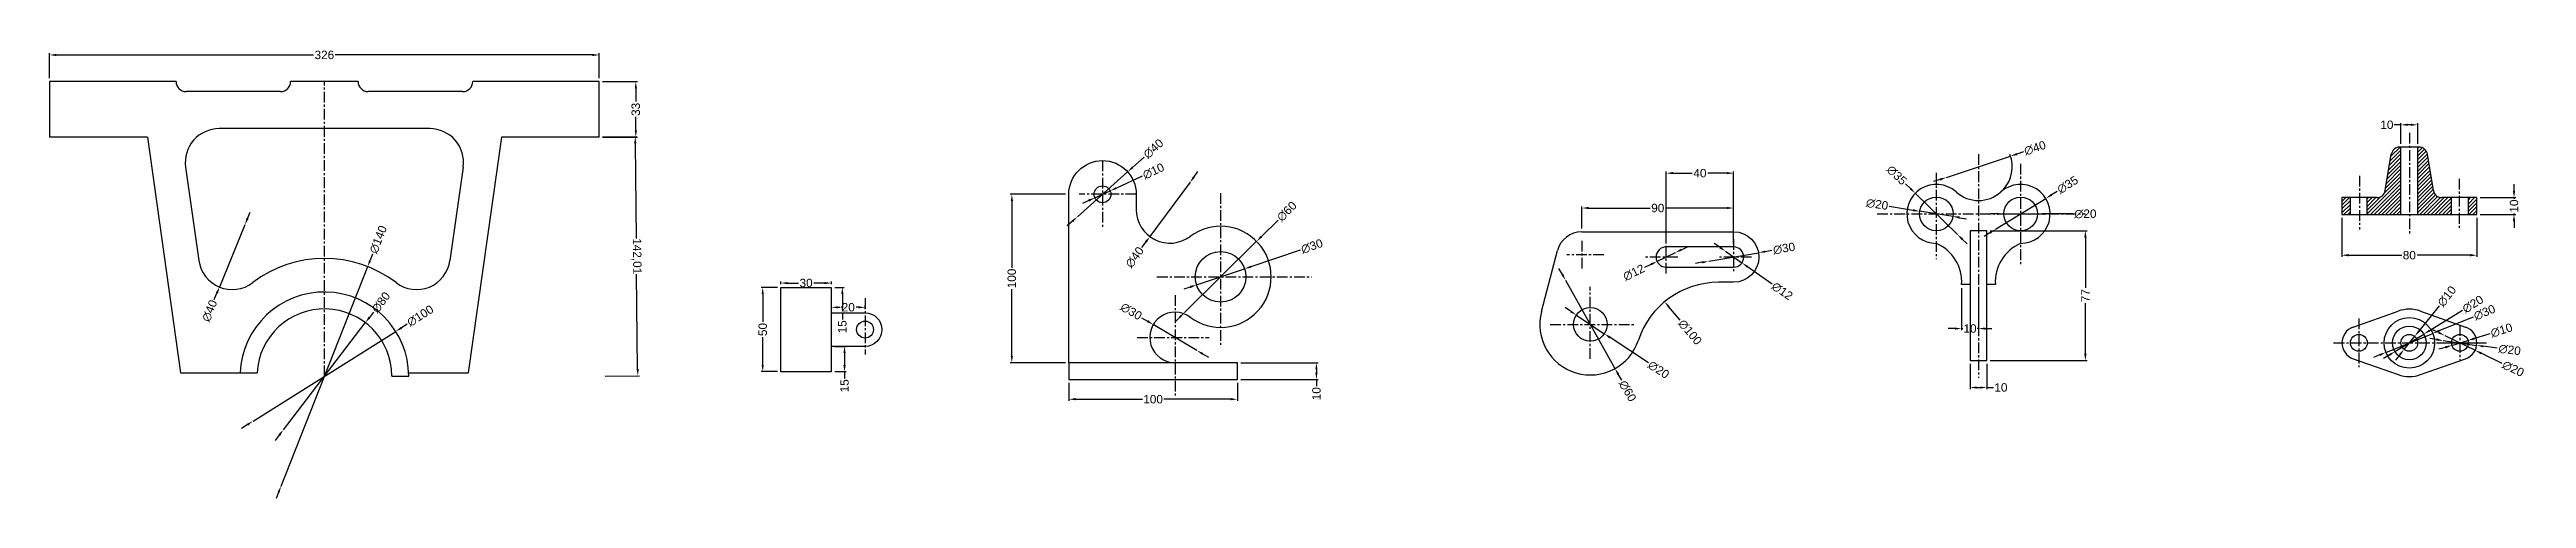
# Model space of a CAD drawing. Header units: millimetres. Extents: x -287 to 1983, y -65 to 241.
# Drawn here: x -287 to 1182, y -65 to 201 of the extents above; entities that cross this region are included whole.
import ezdxf

# ---------------------------------------------------------------- set-up
doc = ezdxf.new("R2010")
doc.units = ezdxf.units.MM
doc.header["$LTSCALE"] = 0.2
doc.linetypes.add('CENTER', pattern=[50.8, 31.75, -6.35, 6.35, -6.35])
doc.styles.get("Standard").update_dxf_attribs({"font": 'arial.ttf'})
doc.dimstyles.new('ISO-25', dxfattribs={"dimtxt": 5, "dimasz": 4, "dimexe": 1, "dimexo": 2, "dimgap": 1, "dimtad": 0, "dimzin": 9, "dimtxsty": 'Standard', "dimcen": 2.5, "dimclrd": 2, "dimclre": 5, "dimadec": 0, "dimazin": 0, "dimtfac": 1, "dimtmove": 0, "dimatfit": 3, "dimfxl": 1, "dimarcsym": 0})

msp = doc.modelspace()

# ---------------------------------------------------------------- blocks, each defined once
blk = doc.blocks.new('*D1')
at = {"color": 5, "lineweight": -2, "transparency": 16777216}
for p, q in [((146.3, 62.2), (146.3, 63.8)), ((176.3, 62.2), (176.3, 63.8))]:
    blk.add_line(p, q, dxfattribs=at)
at = {"color": 2, "lineweight": -2, "transparency": 16777216}
for p, q in [((150.3, 62.8), (156.7, 62.8)), ((172.3, 62.8), (165.8, 62.8))]:
    blk.add_line(p, q, dxfattribs=at)
at = {"color": 2, "transparency": 16777216}
for points in [[(150.3, 63.4), (150.3, 62.1), (146.3, 62.8)], [(172.3, 63.4), (172.3, 62.1), (176.3, 62.8)]]:
    blk.add_solid(points, dxfattribs=at)
at = {"layer": 'Defpoints', "color": 0, "transparency": 16777216}
for p in [(146.3, 60.2), (176.3, 62.8), (176.3, 60.2)]:
    blk.add_point(p, dxfattribs=at)
at = {"color": 0, "transparency": 16777216, "insert": (161.3, 62.8), "char_height": 5, "attachment_point": 5}
blk.add_mtext('30', dxfattribs=at)
blk = doc.blocks.new('*D2')
at = {"color": 5, "lineweight": -2, "transparency": 16777216}
for p, q in [((144.3, 60.2), (134.6, 60.2)), ((144.3, 10.2), (134.6, 10.2))]:
    blk.add_line(p, q, dxfattribs=at)
at = {"color": 2, "lineweight": -2, "transparency": 16777216}
for p, q in [((135.6, 56.2), (135.6, 39.7)), ((135.6, 14.2), (135.6, 30.6))]:
    blk.add_line(p, q, dxfattribs=at)
at = {"color": 2, "transparency": 16777216}
for points in [[(134.9, 56.2), (136.2, 56.2), (135.6, 60.2)], [(134.9, 14.2), (136.2, 14.2), (135.6, 10.2)]]:
    blk.add_solid(points, dxfattribs=at)
at = {"layer": 'Defpoints', "color": 0, "transparency": 16777216}
for p in [(146.3, 60.2), (135.6, 10.2), (146.3, 10.2)]:
    blk.add_point(p, dxfattribs=at)
at = {"color": 0, "transparency": 16777216, "insert": (135.6, 35.2), "char_height": 5, "attachment_point": 5, "rotation": 90}
blk.add_mtext('50', dxfattribs=at)
blk = doc.blocks.new('*D3')
at = {"color": 5, "lineweight": -2, "transparency": 16777216}
for p, q in [((178.3, 60.2), (183.8, 60.2)), ((178.3, 45.2), (183.8, 45.2))]:
    blk.add_line(p, q, dxfattribs=at)
at = {"color": 2, "lineweight": -2, "transparency": 16777216}
for p, q in [((182.8, 56.2), (182.8, 49.2)), ((182.8, 45.2), (182.8, 41.2))]:
    blk.add_line(p, q, dxfattribs=at)
at = {"color": 2, "transparency": 16777216}
for points in [[(182.1, 56.2), (183.5, 56.2), (182.8, 60.2)], [(182.1, 49.2), (183.5, 49.2), (182.8, 45.2)]]:
    blk.add_solid(points, dxfattribs=at)
at = {"layer": 'Defpoints', "color": 0, "transparency": 16777216}
for p in [(176.3, 60.2), (176.3, 45.2), (182.8, 45.2)]:
    blk.add_point(p, dxfattribs=at)
at = {"color": 0, "transparency": 16777216, "insert": (182.8, 36.8), "char_height": 5, "attachment_point": 5, "rotation": 90}
blk.add_mtext('15', dxfattribs=at)
blk = doc.blocks.new('*D4')
at = {"color": 5, "lineweight": -2, "transparency": 16777216}
for p, q in [((176.3, 47.2), (176.3, 49.4)), ((196.3, 47.2), (196.3, 49.4))]:
    blk.add_line(p, q, dxfattribs=at)
at = {"color": 2, "lineweight": -2, "transparency": 16777216}
for p, q in [((180.3, 48.4), (181.6, 48.4)), ((192.3, 48.4), (190.9, 48.4))]:
    blk.add_line(p, q, dxfattribs=at)
at = {"color": 2, "transparency": 16777216}
for points in [[(180.3, 49), (180.3, 47.7), (176.3, 48.4)], [(192.3, 49), (192.3, 47.7), (196.3, 48.4)]]:
    blk.add_solid(points, dxfattribs=at)
at = {"layer": 'Defpoints', "color": 0, "transparency": 16777216}
for p in [(176.3, 45.2), (196.3, 48.4), (196.3, 45.2)]:
    blk.add_point(p, dxfattribs=at)
at = {"color": 0, "transparency": 16777216, "insert": (186.3, 48.4), "char_height": 5, "attachment_point": 5}
blk.add_mtext('20', dxfattribs=at)
blk = doc.blocks.new('*D5')
at = {"color": 5, "lineweight": -2, "transparency": 16777216}
for p, q in [((178.3, 25.2), (185.1, 25.2)), ((178.3, 10.2), (185.1, 10.2))]:
    blk.add_line(p, q, dxfattribs=at)
at = {"color": 2, "lineweight": -2, "transparency": 16777216}
for p, q in [((184.1, 21.2), (184.1, 14.2)), ((184.1, 10.2), (184.1, 6.2))]:
    blk.add_line(p, q, dxfattribs=at)
at = {"color": 2, "transparency": 16777216}
for points in [[(183.4, 21.2), (184.8, 21.2), (184.1, 25.2)], [(183.4, 14.2), (184.8, 14.2), (184.1, 10.2)]]:
    blk.add_solid(points, dxfattribs=at)
at = {"layer": 'Defpoints', "color": 0, "transparency": 16777216}
for p in [(176.3, 25.2), (176.3, 10.2), (184.1, 10.2)]:
    blk.add_point(p, dxfattribs=at)
at = {"color": 0, "transparency": 16777216, "insert": (184.1, 1.8), "char_height": 5, "attachment_point": 5, "rotation": 90}
blk.add_mtext('15', dxfattribs=at)
blk = doc.blocks.new('*D8')
at = {"color": 5, "lineweight": -2, "ltscale": 0.2, "transparency": 16777216}
for p, q in [((-287.4, 184.4), (-287.4, 199.2)), ((38.6, 184.4), (38.6, 199.2))]:
    blk.add_line(p, q, dxfattribs=at)
at = {"color": 2, "lineweight": -2, "ltscale": 0.2, "transparency": 16777216}
for p, q in [((-283.4, 198.2), (-130.9, 198.2)), ((34.6, 198.2), (-117.9, 198.2))]:
    blk.add_line(p, q, dxfattribs=at)
at = {"color": 2, "ltscale": 0.2, "transparency": 16777216}
for points in [[(-283.4, 198.8), (-283.4, 197.5), (-287.4, 198.2)], [(34.6, 198.8), (34.6, 197.5), (38.6, 198.2)]]:
    blk.add_solid(points, dxfattribs=at)
at = {"layer": 'Defpoints', "color": 0, "ltscale": 0.2, "transparency": 16777216}
for p in [(38.6, 198.2), (-287.4, 182.4), (38.6, 182.4)]:
    blk.add_point(p, dxfattribs=at)
at = {"color": 0, "ltscale": 0.2, "transparency": 16777216, "insert": (-124.4, 198.2), "char_height": 5, "attachment_point": 5}
blk.add_mtext('326', dxfattribs=at)
blk = doc.blocks.new('*D9')
at = {"color": 5, "lineweight": -2, "ltscale": 0.2, "transparency": 16777216}
for p, q in [((40.6, 182.4), (61.3, 182.4)), ((40.6, 149.4), (61.3, 149.4))]:
    blk.add_line(p, q, dxfattribs=at)
at = {"color": 2, "lineweight": -2, "ltscale": 0.2, "transparency": 16777216}
for p, q in [((60.3, 178.4), (60.3, 170.5)), ((60.3, 153.4), (60.3, 161.4))]:
    blk.add_line(p, q, dxfattribs=at)
at = {"color": 2, "ltscale": 0.2, "transparency": 16777216}
for points in [[(59.7, 178.4), (61, 178.4), (60.3, 182.4)], [(59.7, 153.4), (61, 153.4), (60.3, 149.4)]]:
    blk.add_solid(points, dxfattribs=at)
at = {"layer": 'Defpoints', "color": 0, "ltscale": 0.2, "transparency": 16777216}
for p in [(38.6, 182.4), (38.6, 149.4), (60.3, 149.4)]:
    blk.add_point(p, dxfattribs=at)
at = {"color": 0, "ltscale": 0.2, "transparency": 16777216, "insert": (60.3, 165.9), "char_height": 5, "attachment_point": 5, "rotation": 90}
blk.add_mtext('33', dxfattribs=at)
blk = doc.blocks.new('*D10')
at = {"color": 2, "lineweight": -2, "ltscale": 0.2, "transparency": 16777216}
for p, q in [((-95.2, 45.6), (-97.6, 42.4)), ((-148.7, -24.3), (-100.1, 39.2)), ((-151.1, -27.5), (-153.6, -30.7))]:
    blk.add_line(p, q, dxfattribs=at)
at = {"color": 2, "ltscale": 0.2, "transparency": 16777216}
for points in [[(-98.2, 42.8), (-97.1, 42), (-100.1, 39.2)], [(-151.7, -27.1), (-150.6, -27.9), (-148.7, -24.3)]]:
    blk.add_solid(points, dxfattribs=at)
at = {"layer": 'Defpoints', "color": 0, "ltscale": 0.2, "transparency": 16777216}
for p in [(-100.1, 39.2), (-148.7, -24.3)]:
    blk.add_point(p, dxfattribs=at)
at = {"color": 0, "ltscale": 0.2, "transparency": 16777216, "insert": (-90.8, 51.3), "char_height": 5, "attachment_point": 5, "rotation": 52.5653}
blk.add_mtext('∅80', dxfattribs=at)
blk = doc.blocks.new('*D11')
at = {"color": 2, "lineweight": -2, "ltscale": 0.2, "transparency": 16777216}
for p, q in [((-166.7, -19.2), (-82.1, 34.1)), ((-75.3, 38.3), (-78.7, 36.2)), ((-170.1, -21.3), (-173.5, -23.5))]:
    blk.add_line(p, q, dxfattribs=at)
at = {"color": 2, "ltscale": 0.2, "transparency": 16777216}
for points in [[(-79, 36.8), (-78.3, 35.6), (-82.1, 34.1)], [(-170.4, -20.8), (-169.7, -21.9), (-166.7, -19.2)]]:
    blk.add_solid(points, dxfattribs=at)
at = {"layer": 'Defpoints', "color": 0, "ltscale": 0.2, "transparency": 16777216}
for p in [(-82.1, 34.1), (-166.7, -19.2)]:
    blk.add_point(p, dxfattribs=at)
at = {"color": 0, "ltscale": 0.2, "transparency": 16777216, "insert": (-67.5, 43.3), "char_height": 5, "attachment_point": 5, "rotation": 32.1836}
blk.add_mtext('∅100', dxfattribs=at)
blk = doc.blocks.new('*D12')
at = {"color": 2, "lineweight": -2, "ltscale": 0.2, "transparency": 16777216}
for p, q in [((-170, 101.1), (-168.4, 104.8)), ((-171.5, 97.4), (-186.6, 60.4)), ((-189.7, 53), (-188.2, 56.7))]:
    blk.add_line(p, q, dxfattribs=at)
at = {"color": 2, "ltscale": 0.2, "transparency": 16777216}
for points in [[(-170.6, 101.4), (-169.3, 100.9), (-171.5, 97.4)], [(-188.8, 57), (-187.5, 56.5), (-186.6, 60.4)]]:
    blk.add_solid(points, dxfattribs=at)
at = {"layer": 'Defpoints', "color": 0, "ltscale": 0.2, "transparency": 16777216}
for p in [(-171.5, 97.4), (-186.6, 60.4)]:
    blk.add_point(p, dxfattribs=at)
at = {"color": 0, "ltscale": 0.2, "transparency": 16777216, "insert": (-192.4, 46.3), "char_height": 5, "attachment_point": 5, "rotation": 67.7127}
blk.add_mtext('∅40', dxfattribs=at)
blk = doc.blocks.new('*D13')
at = {"color": 2, "lineweight": -2, "ltscale": 0.2, "transparency": 16777216}
for p, q in [((-95.8, 80), (-97.2, 76.3)), ((-150.1, -57.7), (-98.7, 72.6)), ((-151.5, -61.4), (-153, -65.1))]:
    blk.add_line(p, q, dxfattribs=at)
at = {"color": 2, "ltscale": 0.2, "transparency": 16777216}
for points in [[(-97.9, 76.5), (-96.6, 76), (-98.7, 72.6)], [(-152.1, -61.2), (-150.9, -61.6), (-150.1, -57.7)]]:
    blk.add_solid(points, dxfattribs=at)
at = {"layer": 'Defpoints', "color": 0, "ltscale": 0.2, "transparency": 16777216}
for p in [(-98.7, 72.6), (-150.1, -57.7)]:
    blk.add_point(p, dxfattribs=at)
at = {"color": 0, "ltscale": 0.2, "transparency": 16777216, "insert": (-92.4, 88.6), "char_height": 5, "attachment_point": 5, "rotation": 68.4794}
blk.add_mtext('∅140', dxfattribs=at)
blk = doc.blocks.new('*D14')
at = {"color": 5, "lineweight": -2, "ltscale": 0.2, "transparency": 16777216}
for p, q in [((40.6, 149.5), (61, 149.7)), ((42.1, 7.5), (62.5, 7.7))]:
    blk.add_line(p, q, dxfattribs=at)
at = {"color": 2, "lineweight": -2, "ltscale": 0.2, "transparency": 16777216}
for p, q in [((60, 145.7), (60.6, 89.3)), ((61.4, 11.7), (60.8, 68))]:
    blk.add_line(p, q, dxfattribs=at)
at = {"color": 2, "ltscale": 0.2, "transparency": 16777216}
for points in [[(60.7, 145.7), (59.3, 145.7), (60, 149.7)], [(62.1, 11.7), (60.8, 11.7), (61.5, 7.7)]]:
    blk.add_solid(points, dxfattribs=at)
at = {"layer": 'Defpoints', "color": 0, "ltscale": 0.2, "transparency": 16777216}
for p in [(38.6, 149.4), (40.1, 7.4), (61.5, 7.7)]:
    blk.add_point(p, dxfattribs=at)
at = {"color": 0, "ltscale": 0.2, "transparency": 16777216, "insert": (60.7, 78.7), "char_height": 5, "attachment_point": 5, "rotation": 270.6172}
blk.add_mtext('142,01', dxfattribs=at)
blk = doc.blocks.new('*D15')
at = {"color": 5, "lineweight": -2, "ltscale": 0.2, "transparency": 16777216}
for p, q in [((315.1, 115.5), (282.3, 115.5)), ((315.1, 15.5), (282.3, 15.5))]:
    blk.add_line(p, q, dxfattribs=at)
at = {"color": 2, "lineweight": -2, "ltscale": 0.2, "transparency": 16777216}
for p, q in [((283.3, 111.5), (283.3, 71.8)), ((283.3, 19.5), (283.3, 59.2))]:
    blk.add_line(p, q, dxfattribs=at)
at = {"color": 2, "ltscale": 0.2, "transparency": 16777216}
for points in [[(282.7, 111.5), (284, 111.5), (283.3, 115.5)], [(282.7, 19.5), (284, 19.5), (283.3, 15.5)]]:
    blk.add_solid(points, dxfattribs=at)
at = {"layer": 'Defpoints', "color": 0, "ltscale": 0.2, "transparency": 16777216}
for p in [(317.1, 115.5), (283.3, 15.5), (317.1, 15.5)]:
    blk.add_point(p, dxfattribs=at)
at = {"color": 0, "ltscale": 0.2, "transparency": 16777216, "insert": (283.3, 65.5), "char_height": 5, "attachment_point": 5, "rotation": 90}
blk.add_mtext('100', dxfattribs=at)
blk = doc.blocks.new('*D16')
at = {"color": 5, "lineweight": -2, "ltscale": 0.2, "transparency": 16777216}
for p, q in [((419.1, 15.5), (465, 15.5)), ((419.1, 5.5), (465, 5.5))]:
    blk.add_line(p, q, dxfattribs=at)
at = {"color": 2, "lineweight": -2, "ltscale": 0.2, "transparency": 16777216}
for p, q in [((464, 11.5), (464, 9.5)), ((464, 5.5), (464, 1.5))]:
    blk.add_line(p, q, dxfattribs=at)
at = {"color": 2, "ltscale": 0.2, "transparency": 16777216}
for points in [[(463.3, 11.5), (464.6, 11.5), (464, 15.5)], [(463.3, 9.5), (464.6, 9.5), (464, 5.5)]]:
    blk.add_solid(points, dxfattribs=at)
at = {"layer": 'Defpoints', "color": 0, "ltscale": 0.2, "transparency": 16777216}
for p in [(417.1, 15.5), (417.1, 5.5), (464, 5.5)]:
    blk.add_point(p, dxfattribs=at)
at = {"color": 0, "ltscale": 0.2, "transparency": 16777216, "insert": (464, -2.9), "char_height": 5, "attachment_point": 5, "rotation": 90}
blk.add_mtext('10', dxfattribs=at)
blk = doc.blocks.new('*D17')
at = {"color": 2, "lineweight": -2, "ltscale": 0.2, "transparency": 16777216}
for p, q in [((361.8, 137.6), (355, 131.5)), ((322.2, 102.1), (352, 128.8)), ((319.2, 99.5), (316.2, 96.8))]:
    blk.add_line(p, q, dxfattribs=at)
at = {"color": 2, "ltscale": 0.2, "transparency": 16777216}
for points in [[(354.6, 132), (355.4, 131), (352, 128.8)], [(318.8, 100), (319.7, 99), (322.2, 102.1)]]:
    blk.add_solid(points, dxfattribs=at)
at = {"layer": 'Defpoints', "color": 0, "ltscale": 0.2, "transparency": 16777216}
for p in [(352, 128.8), (322.2, 102.1)]:
    blk.add_point(p, dxfattribs=at)
at = {"color": 0, "ltscale": 0.2, "transparency": 16777216, "insert": (367.3, 142.5), "char_height": 5, "attachment_point": 5, "rotation": 41.8131}
blk.add_mtext('∅40', dxfattribs=at)
blk = doc.blocks.new('*D18')
at = {"color": 2, "lineweight": -2, "ltscale": 0.2, "transparency": 16777216}
for p, q in [((332.6, 113.4), (341.7, 117.5)), ((360.6, 126.2), (345.3, 119.2)), ((328.9, 111.8), (325.3, 110.1))]:
    blk.add_line(p, q, dxfattribs=at)
at = {"color": 2, "ltscale": 0.2, "transparency": 16777216}
for points in [[(345, 119.8), (345.6, 118.6), (341.7, 117.5)], [(328.6, 112.4), (329.2, 111.1), (332.6, 113.4)]]:
    blk.add_solid(points, dxfattribs=at)
at = {"layer": 'Defpoints', "color": 0, "ltscale": 0.2, "transparency": 16777216}
for p in [(341.7, 117.5), (332.6, 113.4)]:
    blk.add_point(p, dxfattribs=at)
at = {"color": 0, "ltscale": 0.2, "transparency": 16777216, "insert": (367.3, 129.2), "char_height": 5, "attachment_point": 5, "rotation": 24.4542}
blk.add_mtext('∅10', dxfattribs=at)
blk = doc.blocks.new('*D19')
at = {"color": 2, "lineweight": -2, "ltscale": 0.2, "transparency": 16777216}
for p, q in [((441.2, 100.2), (431.3, 90.4)), ((385.8, 45.4), (428.5, 87.6)), ((382.9, 42.6), (380.1, 39.8))]:
    blk.add_line(p, q, dxfattribs=at)
at = {"color": 2, "ltscale": 0.2, "transparency": 16777216}
for points in [[(430.8, 90.8), (431.8, 89.9), (428.5, 87.6)], [(382.5, 43.1), (383.4, 42.1), (385.8, 45.4)]]:
    blk.add_solid(points, dxfattribs=at)
at = {"layer": 'Defpoints', "color": 0, "ltscale": 0.2, "transparency": 16777216}
for p in [(428.5, 87.6), (385.8, 45.4)]:
    blk.add_point(p, dxfattribs=at)
at = {"color": 0, "ltscale": 0.2, "transparency": 16777216, "insert": (446.4, 105.3), "char_height": 5, "attachment_point": 5, "rotation": 44.6568}
blk.add_mtext('∅60', dxfattribs=at)
blk = doc.blocks.new('*D20')
at = {"color": 2, "lineweight": -2, "ltscale": 0.2, "transparency": 16777216}
for p, q in [((454.4, 82.3), (425.1, 72.5)), ((389.1, 60.4), (385.3, 59.2)), ((392.9, 61.7), (421.3, 71.2))]:
    blk.add_line(p, q, dxfattribs=at)
at = {"color": 2, "ltscale": 0.2, "transparency": 16777216}
for points in [[(388.9, 61.1), (389.3, 59.8), (392.9, 61.7)], [(424.9, 73.1), (425.3, 71.9), (421.3, 71.2)]]:
    blk.add_solid(points, dxfattribs=at)
at = {"layer": 'Defpoints', "color": 0, "ltscale": 0.2, "transparency": 16777216}
for p in [(392.9, 61.7), (421.3, 71.2)]:
    blk.add_point(p, dxfattribs=at)
at = {"color": 0, "ltscale": 0.2, "transparency": 16777216, "insert": (461.3, 84.6), "char_height": 5, "attachment_point": 5, "rotation": 18.5215}
blk.add_mtext('∅30', dxfattribs=at)
blk = doc.blocks.new('*D21')
at = {"color": 2, "lineweight": -2, "ltscale": 0.2, "transparency": 16777216}
for p, q in [((360.3, 42.2), (363.8, 40.2)), ((393, 22.8), (367.2, 38.1)), ((396.4, 20.8), (399.9, 18.7))]:
    blk.add_line(p, q, dxfattribs=at)
at = {"color": 2, "ltscale": 0.2, "transparency": 16777216}
for points in [[(364.1, 40.8), (363.4, 39.6), (367.2, 38.1)], [(396.8, 21.3), (396.1, 20.2), (393, 22.8)]]:
    blk.add_solid(points, dxfattribs=at)
at = {"layer": 'Defpoints', "color": 0, "ltscale": 0.2, "transparency": 16777216}
for p in [(367.2, 38.1), (393, 22.8)]:
    blk.add_point(p, dxfattribs=at)
at = {"color": 0, "ltscale": 0.2, "transparency": 16777216, "insert": (354.1, 45.9), "char_height": 5, "attachment_point": 5, "rotation": 329.2969}
blk.add_mtext('∅30', dxfattribs=at)
blk = doc.blocks.new('*D22')
at = {"color": 2, "lineweight": -2, "ltscale": 0.2, "transparency": 16777216}
for p, q in [((389, 122.6), (365.2, 90.4)), ((391.4, 125.8), (393.7, 129)), ((360.5, 83.9), (362.9, 87.2))]:
    blk.add_line(p, q, dxfattribs=at)
at = {"color": 2, "ltscale": 0.2, "transparency": 16777216}
for points in [[(390.8, 126.2), (391.9, 125.4), (389, 122.6)], [(362.3, 87.6), (363.4, 86.8), (365.2, 90.4)]]:
    blk.add_solid(points, dxfattribs=at)
at = {"layer": 'Defpoints', "color": 0, "ltscale": 0.2, "transparency": 16777216}
for p in [(389, 122.6), (365.2, 90.4)]:
    blk.add_point(p, dxfattribs=at)
at = {"color": 0, "ltscale": 0.2, "transparency": 16777216, "insert": (356.2, 78.1), "char_height": 5, "attachment_point": 5, "rotation": 53.605}
blk.add_mtext('∅40', dxfattribs=at)
blk = doc.blocks.new('*D23')
at = {"color": 5, "lineweight": -2, "ltscale": 0.2, "transparency": 16777216}
for p, q in [((317.1, 3.5), (317.1, -7.2)), ((417.1, 3.5), (417.1, -7.2))]:
    blk.add_line(p, q, dxfattribs=at)
at = {"color": 2, "lineweight": -2, "ltscale": 0.2, "transparency": 16777216}
for p, q in [((321.1, -6.2), (360.8, -6.2)), ((413.1, -6.2), (373.4, -6.2))]:
    blk.add_line(p, q, dxfattribs=at)
at = {"color": 2, "ltscale": 0.2, "transparency": 16777216}
for points in [[(321.1, -5.5), (321.1, -6.8), (317.1, -6.2)], [(413.1, -5.5), (413.1, -6.8), (417.1, -6.2)]]:
    blk.add_solid(points, dxfattribs=at)
at = {"layer": 'Defpoints', "color": 0, "ltscale": 0.2, "transparency": 16777216}
for p in [(317.1, 5.5), (417.1, 5.5), (417.1, -6.2)]:
    blk.add_point(p, dxfattribs=at)
at = {"color": 0, "ltscale": 0.2, "transparency": 16777216, "insert": (367.1, -6.2), "char_height": 5, "attachment_point": 5}
blk.add_mtext('100', dxfattribs=at)
blk = doc.blocks.new('*D24')
at = {"color": 5, "lineweight": -2, "ltscale": 0.2, "transparency": 16777216}
for p, q in [((621.4, 95.2), (621.4, 108.3)), ((711.4, 95.2), (711.4, 108.3))]:
    blk.add_line(p, q, dxfattribs=at)
at = {"color": 2, "lineweight": -2, "ltscale": 0.2, "transparency": 16777216}
for p, q in [((625.4, 107.3), (661.8, 107.3)), ((707.4, 107.3), (671, 107.3))]:
    blk.add_line(p, q, dxfattribs=at)
at = {"color": 2, "ltscale": 0.2, "transparency": 16777216}
for points in [[(625.4, 108), (625.4, 106.7), (621.4, 107.3)], [(707.4, 108), (707.4, 106.7), (711.4, 107.3)]]:
    blk.add_solid(points, dxfattribs=at)
at = {"layer": 'Defpoints', "color": 0, "ltscale": 0.2, "transparency": 16777216}
for p in [(711.4, 107.3), (621.4, 93.2), (711.4, 93.2)]:
    blk.add_point(p, dxfattribs=at)
at = {"color": 0, "ltscale": 0.2, "transparency": 16777216, "insert": (666.4, 107.3), "char_height": 5, "attachment_point": 5}
blk.add_mtext('90', dxfattribs=at)
blk = doc.blocks.new('*D25')
at = {"color": 2, "lineweight": -2, "ltscale": 0.2, "transparency": 16777216}
for p, q in [((614.7, 46), (611.4, 48.2)), ((618.1, 43.8), (634.7, 32.7)), ((660.8, 15.4), (638.1, 30.5))]:
    blk.add_line(p, q, dxfattribs=at)
at = {"color": 2, "ltscale": 0.2, "transparency": 16777216}
for points in [[(615.1, 46.5), (614.4, 45.4), (618.1, 43.8)], [(638.4, 31), (637.7, 29.9), (634.7, 32.7)]]:
    blk.add_solid(points, dxfattribs=at)
at = {"layer": 'Defpoints', "color": 0, "ltscale": 0.2, "transparency": 16777216}
for p in [(618.1, 43.8), (634.7, 32.7)]:
    blk.add_point(p, dxfattribs=at)
at = {"color": 0, "ltscale": 0.2, "transparency": 16777216, "insert": (666.9, 11.3), "char_height": 5, "attachment_point": 5, "rotation": 326.3911}
blk.add_mtext('∅20', dxfattribs=at)
blk = doc.blocks.new('*D26')
at = {"color": 2, "lineweight": -2, "ltscale": 0.2, "transparency": 16777216}
for p, q in [((609.8, 67.9), (607.8, 71.4)), ((611.7, 64.4), (641, 12.1)), ((645, 5.1), (643, 8.6))]:
    blk.add_line(p, q, dxfattribs=at)
at = {"color": 2, "ltscale": 0.2, "transparency": 16777216}
for points in [[(610.4, 68.2), (609.2, 67.6), (611.7, 64.4)], [(643.6, 8.9), (642.4, 8.2), (641, 12.1)]]:
    blk.add_solid(points, dxfattribs=at)
at = {"layer": 'Defpoints', "color": 0, "ltscale": 0.2, "transparency": 16777216}
for p in [(611.7, 64.4), (641, 12.1)]:
    blk.add_point(p, dxfattribs=at)
at = {"color": 0, "ltscale": 0.2, "transparency": 16777216, "insert": (648.5, -1.3), "char_height": 5, "attachment_point": 5, "rotation": 299.2407}
blk.add_mtext('∅60', dxfattribs=at)
blk = doc.blocks.new('*D27')
at = {"color": 2, "lineweight": -2, "ltscale": 0.2, "transparency": 16777216}
for p, q in [((692.7, 75.1), (688.7, 74.4)), ((696.6, 75.7), (726.2, 80.7)), ((734.1, 82.1), (730.1, 81.4))]:
    blk.add_line(p, q, dxfattribs=at)
at = {"color": 2, "ltscale": 0.2, "transparency": 16777216}
for points in [[(692.5, 75.7), (692.8, 74.4), (696.6, 75.7)], [(730, 82.1), (730.2, 80.8), (726.2, 80.7)]]:
    blk.add_solid(points, dxfattribs=at)
at = {"layer": 'Defpoints', "color": 0, "ltscale": 0.2, "transparency": 16777216}
for p in [(696.6, 75.7), (726.2, 80.7)]:
    blk.add_point(p, dxfattribs=at)
at = {"color": 0, "ltscale": 0.2, "transparency": 16777216, "insert": (741.3, 83.3), "char_height": 5, "attachment_point": 5, "rotation": 9.6396}
blk.add_mtext('∅30', dxfattribs=at)
blk = doc.blocks.new('*D28')
at = {"color": 2, "lineweight": -2, "ltscale": 0.2, "transparency": 16777216}
for p, q in [((703.2, 84), (699.9, 86.3)), ((706.5, 81.7), (716.3, 74.8)), ((734.2, 62.2), (719.6, 72.5))]:
    blk.add_line(p, q, dxfattribs=at)
at = {"color": 2, "ltscale": 0.2, "transparency": 16777216}
for points in [[(703.6, 84.5), (702.8, 83.4), (706.5, 81.7)], [(720, 73), (719.2, 71.9), (716.3, 74.8)]]:
    blk.add_solid(points, dxfattribs=at)
at = {"layer": 'Defpoints', "color": 0, "ltscale": 0.2, "transparency": 16777216}
for p in [(706.5, 81.7), (716.3, 74.8)]:
    blk.add_point(p, dxfattribs=at)
at = {"color": 0, "ltscale": 0.2, "transparency": 16777216, "insert": (740.2, 58), "char_height": 5, "attachment_point": 5, "rotation": 324.9181}
blk.add_mtext('∅12', dxfattribs=at)
blk = doc.blocks.new('*D29')
at = {"color": 5, "lineweight": -2, "ltscale": 0.2, "transparency": 16777216}
for p, q in [((671.4, 86.2), (671.4, 129)), ((711.4, 86.2), (711.4, 129))]:
    blk.add_line(p, q, dxfattribs=at)
at = {"color": 2, "lineweight": -2, "ltscale": 0.2, "transparency": 16777216}
for p, q in [((675.4, 128), (686.7, 128)), ((707.4, 128), (696.1, 128))]:
    blk.add_line(p, q, dxfattribs=at)
at = {"color": 2, "ltscale": 0.2, "transparency": 16777216}
for points in [[(675.4, 128.7), (675.4, 127.4), (671.4, 128)], [(707.4, 128.7), (707.4, 127.4), (711.4, 128)]]:
    blk.add_solid(points, dxfattribs=at)
at = {"layer": 'Defpoints', "color": 0, "ltscale": 0.2, "transparency": 16777216}
for p in [(711.4, 128), (671.4, 84.2), (711.4, 84.2)]:
    blk.add_point(p, dxfattribs=at)
at = {"color": 0, "ltscale": 0.2, "transparency": 16777216, "insert": (691.4, 128), "char_height": 5, "attachment_point": 5}
blk.add_mtext('40', dxfattribs=at)
blk = doc.blocks.new('*D30')
at = {"color": 2, "lineweight": -2, "ltscale": 0.2, "transparency": 16777216}
for p, q in [((658.8, 72.2), (662.4, 73.9)), ((676.8, 80.8), (666, 75.6)), ((680.4, 82.6), (684, 84.3))]:
    blk.add_line(p, q, dxfattribs=at)
at = {"color": 2, "ltscale": 0.2, "transparency": 16777216}
for points in [[(662.1, 74.5), (662.7, 73.3), (666, 75.6)], [(680.1, 83.2), (680.7, 82), (676.8, 80.8)]]:
    blk.add_solid(points, dxfattribs=at)
at = {"layer": 'Defpoints', "color": 0, "ltscale": 0.2, "transparency": 16777216}
for p in [(666, 75.6), (676.8, 80.8)]:
    blk.add_point(p, dxfattribs=at)
at = {"color": 0, "ltscale": 0.2, "transparency": 16777216, "insert": (652.2, 69), "char_height": 5, "attachment_point": 5, "rotation": 25.6162}
blk.add_mtext('∅12', dxfattribs=at)
blk = doc.blocks.new('*D31')
at = {"color": 2, "lineweight": -2, "ltscale": 0.2, "transparency": 16777216}
blk.add_line((679.6, 40.7), (673, 48.6), dxfattribs=at)
at = {"color": 2, "ltscale": 0.2, "transparency": 16777216}
blk.add_solid([(673.5, 49.1), (672.5, 48.2), (670.4, 51.7)], dxfattribs=at)
at = {"layer": 'Defpoints', "color": 0, "ltscale": 0.2, "transparency": 16777216}
for p in [(670.4, 51.7), (734.3, -25.2)]:
    blk.add_point(p, dxfattribs=at)
at = {"color": 0, "ltscale": 0.2, "transparency": 16777216, "insert": (685.5, 33.6), "char_height": 5, "attachment_point": 5, "rotation": 309.7}
blk.add_mtext('∅100', dxfattribs=at)
blk = doc.blocks.new('*D33')
at = {"color": 5, "lineweight": -2, "ltscale": 0.2, "transparency": 16777216}
for p, q in [((863.6, 93.8), (921, 93.8)), ((863.6, 16.8), (921, 16.8))]:
    blk.add_line(p, q, dxfattribs=at)
at = {"color": 2, "lineweight": -2, "ltscale": 0.2, "transparency": 16777216}
for p, q in [((920, 89.8), (920, 59.9)), ((920, 20.8), (920, 50.8))]:
    blk.add_line(p, q, dxfattribs=at)
at = {"color": 2, "ltscale": 0.2, "transparency": 16777216}
for points in [[(919.3, 89.8), (920.7, 89.8), (920, 93.8)], [(919.3, 20.8), (920.7, 20.8), (920, 16.8)]]:
    blk.add_solid(points, dxfattribs=at)
at = {"layer": 'Defpoints', "color": 0, "ltscale": 0.2, "transparency": 16777216}
for p in [(861.6, 93.8), (861.6, 16.8), (920, 16.8)]:
    blk.add_point(p, dxfattribs=at)
at = {"color": 0, "ltscale": 0.2, "transparency": 16777216, "insert": (920, 55.3), "char_height": 5, "attachment_point": 5, "rotation": 90}
blk.add_mtext('77', dxfattribs=at)
blk = doc.blocks.new('*D34')
at = {"color": 5, "lineweight": -2, "ltscale": 0.2, "transparency": 16777216}
for p, q in [((851.6, 14.8), (851.6, -0.2)), ((861.6, 14.8), (861.6, -0.2))]:
    blk.add_line(p, q, dxfattribs=at)
at = {"color": 2, "lineweight": -2, "ltscale": 0.2, "transparency": 16777216}
for p, q in [((855.6, 0.8), (857.6, 0.8)), ((861.6, 0.8), (865.6, 0.8))]:
    blk.add_line(p, q, dxfattribs=at)
at = {"color": 2, "ltscale": 0.2, "transparency": 16777216}
for points in [[(855.6, 1.4), (855.6, 0.1), (851.6, 0.8)], [(857.6, 1.4), (857.6, 0.1), (861.6, 0.8)]]:
    blk.add_solid(points, dxfattribs=at)
at = {"layer": 'Defpoints', "color": 0, "ltscale": 0.2, "transparency": 16777216}
for p in [(851.6, 16.8), (861.6, 16.8), (861.6, 0.8)]:
    blk.add_point(p, dxfattribs=at)
at = {"color": 0, "ltscale": 0.2, "transparency": 16777216, "insert": (869.9, 0.8), "char_height": 5, "attachment_point": 5}
blk.add_mtext('10', dxfattribs=at)
blk = doc.blocks.new('*D35')
at = {"color": 5, "lineweight": -2, "ltscale": 0.2, "transparency": 16777216}
for p, q in [((846.6, 59.8), (846.6, 34.8)), ((856.6, 59.8), (856.6, 34.8))]:
    blk.add_line(p, q, dxfattribs=at)
at = {"color": 2, "lineweight": -2, "ltscale": 0.2, "transparency": 16777216}
for p, q in [((842.6, 35.8), (838.6, 35.8)), ((846.6, 35.8), (847.3, 35.8)), ((856.6, 35.8), (855.9, 35.8)), ((860.6, 35.8), (864.6, 35.8))]:
    blk.add_line(p, q, dxfattribs=at)
at = {"color": 2, "ltscale": 0.2, "transparency": 16777216}
for points in [[(842.6, 36.4), (842.6, 35.1), (846.6, 35.8)], [(860.6, 36.4), (860.6, 35.1), (856.6, 35.8)]]:
    blk.add_solid(points, dxfattribs=at)
at = {"layer": 'Defpoints', "color": 0, "ltscale": 0.2, "transparency": 16777216}
for p in [(846.6, 61.8), (856.6, 61.8), (856.6, 35.8)]:
    blk.add_point(p, dxfattribs=at)
at = {"color": 0, "ltscale": 0.2, "transparency": 16777216, "insert": (851.6, 35.8), "char_height": 5, "attachment_point": 5}
blk.add_mtext('10', dxfattribs=at)
blk = doc.blocks.new('*D36')
at = {"color": 2, "lineweight": -2, "ltscale": 0.2, "transparency": 16777216}
for p, q in [((813.4, 121.7), (816.2, 118.9)), ((844.1, 91.6), (819.1, 116.1)), ((847, 88.8), (849.9, 86))]:
    blk.add_line(p, q, dxfattribs=at)
at = {"color": 2, "ltscale": 0.2, "transparency": 16777216}
for points in [[(816.7, 119.3), (815.8, 118.4), (819.1, 116.1)], [(847.5, 89.3), (846.5, 88.4), (844.1, 91.6)]]:
    blk.add_solid(points, dxfattribs=at)
at = {"layer": 'Defpoints', "color": 0, "ltscale": 0.2, "transparency": 16777216}
for p in [(819.1, 116.1), (844.1, 91.6)]:
    blk.add_point(p, dxfattribs=at)
at = {"color": 0, "ltscale": 0.2, "transparency": 16777216, "insert": (808.1, 126.8), "char_height": 5, "attachment_point": 5, "rotation": 315.6954}
blk.add_mtext('∅35', dxfattribs=at)
blk = doc.blocks.new('*D37')
at = {"color": 2, "lineweight": -2, "ltscale": 0.2, "transparency": 16777216}
for p, q in [((803.7, 108.4), (817.8, 106.1)), ((841.5, 102.3), (821.7, 105.4)), ((845.4, 101.6), (849.4, 101))]:
    blk.add_line(p, q, dxfattribs=at)
at = {"color": 2, "ltscale": 0.2, "transparency": 16777216}
for points in [[(817.9, 106.7), (817.7, 105.4), (821.7, 105.4)], [(845.5, 102.3), (845.3, 101), (841.5, 102.3)]]:
    blk.add_solid(points, dxfattribs=at)
at = {"layer": 'Defpoints', "color": 0, "ltscale": 0.2, "transparency": 16777216}
for p in [(821.7, 105.4), (841.5, 102.3)]:
    blk.add_point(p, dxfattribs=at)
at = {"color": 0, "ltscale": 0.2, "transparency": 16777216, "insert": (796.5, 109.5), "char_height": 5, "attachment_point": 5, "rotation": 350.8207}
blk.add_mtext('∅20', dxfattribs=at)
blk = doc.blocks.new('*D38')
at = {"color": 2, "lineweight": -2, "ltscale": 0.2, "transparency": 16777216}
for p, q in [((866.7, 94.7), (896.5, 113)), ((903.3, 117.2), (899.9, 115.1)), ((863.3, 92.6), (859.9, 90.5))]:
    blk.add_line(p, q, dxfattribs=at)
at = {"color": 2, "ltscale": 0.2, "transparency": 16777216}
for points in [[(899.6, 115.7), (900.3, 114.6), (896.5, 113)], [(863, 93.1), (863.7, 92), (866.7, 94.7)]]:
    blk.add_solid(points, dxfattribs=at)
at = {"layer": 'Defpoints', "color": 0, "ltscale": 0.2, "transparency": 16777216}
for p in [(896.5, 113), (866.7, 94.7)]:
    blk.add_point(p, dxfattribs=at)
at = {"color": 0, "ltscale": 0.2, "transparency": 16777216, "insert": (909.5, 121.1), "char_height": 5, "attachment_point": 5, "rotation": 31.6755}
blk.add_mtext('∅35', dxfattribs=at)
blk = doc.blocks.new('*D39')
at = {"color": 2, "lineweight": -2, "ltscale": 0.2, "transparency": 16777216}
for p, q in [((867.6, 103.8), (863.6, 103.8)), ((871.6, 103.8), (891.6, 103.8)), ((912.7, 103.8), (895.6, 103.8))]:
    blk.add_line(p, q, dxfattribs=at)
at = {"color": 2, "ltscale": 0.2, "transparency": 16777216}
for points in [[(867.6, 104.5), (867.6, 103.2), (871.6, 103.8)], [(895.6, 104.5), (895.6, 103.2), (891.6, 103.8)]]:
    blk.add_solid(points, dxfattribs=at)
at = {"layer": 'Defpoints', "color": 0, "ltscale": 0.2, "transparency": 16777216}
for p in [(871.6, 103.8), (891.6, 103.8)]:
    blk.add_point(p, dxfattribs=at)
at = {"color": 0, "ltscale": 0.2, "transparency": 16777216, "insert": (920, 103.8), "char_height": 5, "attachment_point": 5}
blk.add_mtext('∅20', dxfattribs=at)
blk = doc.blocks.new('*D40')
at = {"color": 2, "lineweight": -2, "ltscale": 0.2, "transparency": 16777216}
for p, q in [((837.6, 125.5), (875.6, 138.1)), ((883.2, 140.6), (879.4, 139.3)), ((833.8, 124.3), (830, 123))]:
    blk.add_line(p, q, dxfattribs=at)
at = {"color": 5, "lineweight": -2, "ltscale": 0.2, "transparency": 16777216}
blk.add_arc((856.6, 131.8), 20, 317.5399, 21.1369, dxfattribs=at)
at = {"color": 2, "ltscale": 0.2, "transparency": 16777216}
for points in [[(879.2, 140), (879.6, 138.7), (875.6, 138.1)], [(833.6, 124.9), (834, 123.6), (837.6, 125.5)]]:
    blk.add_solid(points, dxfattribs=at)
at = {"layer": 'Defpoints', "color": 0, "ltscale": 0.2, "transparency": 16777216}
for p in [(875.6, 138.1), (837.6, 125.5)]:
    blk.add_point(p, dxfattribs=at)
at = {"color": 0, "ltscale": 0.2, "transparency": 16777216, "insert": (890.1, 142.9), "char_height": 5, "attachment_point": 5, "rotation": 18.2721}
blk.add_mtext('∅40', dxfattribs=at)
blk = doc.blocks.new('*D41')
at = {"color": 5, "lineweight": -2, "ltscale": 0.2, "transparency": 16777216}
for p, q in [((1072.1, 101.5), (1072.1, 78.3)), ((1152.1, 101.5), (1152.1, 78.3))]:
    blk.add_line(p, q, dxfattribs=at)
at = {"color": 2, "lineweight": -2, "ltscale": 0.2, "transparency": 16777216}
for p, q in [((1076.1, 79.3), (1107.6, 79.3)), ((1148.1, 79.3), (1116.7, 79.3))]:
    blk.add_line(p, q, dxfattribs=at)
at = {"color": 2, "ltscale": 0.2, "transparency": 16777216}
for points in [[(1076.1, 80), (1076.1, 78.6), (1072.1, 79.3)], [(1148.1, 80), (1148.1, 78.6), (1152.1, 79.3)]]:
    blk.add_solid(points, dxfattribs=at)
at = {"layer": 'Defpoints', "color": 0, "ltscale": 0.2, "transparency": 16777216}
for p in [(1072.1, 103.5), (1152.1, 103.5), (1152.1, 79.3)]:
    blk.add_point(p, dxfattribs=at)
at = {"color": 0, "ltscale": 0.2, "transparency": 16777216, "insert": (1112.1, 79.3), "char_height": 5, "attachment_point": 5}
blk.add_mtext('80', dxfattribs=at)
blk = doc.blocks.new('*D42')
at = {"color": 2, "lineweight": -2, "ltscale": 0.2, "transparency": 16777216}
for p, q in [((1174.2, 117.5), (1174.2, 121.5)), ((1174.2, 113.5), (1174.2, 112.8)), ((1174.2, 103.5), (1174.2, 104.1)), ((1174.2, 99.5), (1174.2, 95.5))]:
    blk.add_line(p, q, dxfattribs=at)
at = {"color": 5, "lineweight": -2, "ltscale": 0.2, "transparency": 16777216}
for p, q in [((1154.1, 113.5), (1175.2, 113.5)), ((1154.1, 103.5), (1175.2, 103.5))]:
    blk.add_line(p, q, dxfattribs=at)
at = {"color": 2, "ltscale": 0.2, "transparency": 16777216}
for points in [[(1173.5, 117.5), (1174.9, 117.5), (1174.2, 113.5)], [(1173.5, 99.5), (1174.9, 99.5), (1174.2, 103.5)]]:
    blk.add_solid(points, dxfattribs=at)
at = {"layer": 'Defpoints', "color": 0, "ltscale": 0.2, "transparency": 16777216}
for p in [(1152.1, 113.5), (1152.1, 103.5), (1174.2, 103.5)]:
    blk.add_point(p, dxfattribs=at)
at = {"color": 0, "ltscale": 0.2, "transparency": 16777216, "insert": (1174.2, 108.5), "char_height": 5, "attachment_point": 5, "rotation": 90}
blk.add_mtext('10', dxfattribs=at)
blk = doc.blocks.new('*D43')
at = {"color": 2, "lineweight": -2, "ltscale": 0.2, "transparency": 16777216}
for p, q in [((1098.2, 21.6), (1126, 32.9)), ((1149.9, 42.6), (1129.7, 34.4)), ((1094.5, 20.1), (1090.8, 18.6))]:
    blk.add_line(p, q, dxfattribs=at)
at = {"color": 2, "ltscale": 0.2, "transparency": 16777216}
for points in [[(1129.5, 35), (1130, 33.8), (1126, 32.9)], [(1094.3, 20.7), (1094.8, 19.5), (1098.2, 21.6)]]:
    blk.add_solid(points, dxfattribs=at)
at = {"layer": 'Defpoints', "color": 0, "ltscale": 0.2, "transparency": 16777216}
for p in [(1126, 32.9), (1098.2, 21.6)]:
    blk.add_point(p, dxfattribs=at)
at = {"color": 0, "ltscale": 0.2, "transparency": 16777216, "insert": (1156.7, 45.3), "char_height": 5, "attachment_point": 5, "rotation": 22.0901}
blk.add_mtext('∅30', dxfattribs=at)
blk = doc.blocks.new('*D44')
at = {"color": 2, "lineweight": -2, "ltscale": 0.2, "transparency": 16777216}
for p, q in [((1143.6, 46.4), (1124.1, 34.5)), ((1103.6, 22.1), (1120.7, 32.5)), ((1100.2, 20), (1096.8, 17.9))]:
    blk.add_line(p, q, dxfattribs=at)
at = {"color": 2, "ltscale": 0.2, "transparency": 16777216}
for points in [[(1123.8, 35.1), (1124.4, 34), (1120.7, 32.5)], [(1099.8, 20.6), (1100.5, 19.4), (1103.6, 22.1)]]:
    blk.add_solid(points, dxfattribs=at)
at = {"layer": 'Defpoints', "color": 0, "ltscale": 0.2, "transparency": 16777216}
for p in [(1120.7, 32.5), (1103.6, 22.1)]:
    blk.add_point(p, dxfattribs=at)
at = {"color": 0, "ltscale": 0.2, "transparency": 16777216, "insert": (1149.8, 50.2), "char_height": 5, "attachment_point": 5, "rotation": 31.3204}
blk.add_mtext('∅20', dxfattribs=at)
blk = doc.blocks.new('*D45')
at = {"color": 2, "lineweight": -2, "ltscale": 0.2, "transparency": 16777216}
for p, q in [((1129.8, 49.2), (1117.8, 34.3)), ((1109, 23.4), (1115.3, 31.2)), ((1106.5, 20.2), (1104, 17.1))]:
    blk.add_line(p, q, dxfattribs=at)
at = {"color": 2, "ltscale": 0.2, "transparency": 16777216}
for points in [[(1117.3, 34.7), (1118.3, 33.9), (1115.3, 31.2)], [(1106, 20.7), (1107, 19.8), (1109, 23.4)]]:
    blk.add_solid(points, dxfattribs=at)
at = {"layer": 'Defpoints', "color": 0, "ltscale": 0.2, "transparency": 16777216}
for p in [(1115.3, 31.2), (1109, 23.4)]:
    blk.add_point(p, dxfattribs=at)
at = {"color": 0, "ltscale": 0.2, "transparency": 16777216, "insert": (1134.4, 54.9), "char_height": 5, "attachment_point": 5, "rotation": 51.1784}
blk.add_mtext('∅10', dxfattribs=at)
blk = doc.blocks.new('*D46')
at = {"color": 2, "lineweight": -2, "ltscale": 0.2, "transparency": 16777216}
for p, q in [((1159.8, 32.6), (1150.7, 29.9)), ((1133.5, 24.6), (1129.7, 23.5)), ((1137.4, 25.8), (1146.9, 28.7))]:
    blk.add_line(p, q, dxfattribs=at)
at = {"color": 2, "ltscale": 0.2, "transparency": 16777216}
for points in [[(1150.6, 30.5), (1150.9, 29.2), (1146.9, 28.7)], [(1133.3, 25.3), (1133.7, 24), (1137.4, 25.8)]]:
    blk.add_solid(points, dxfattribs=at)
at = {"layer": 'Defpoints', "color": 0, "ltscale": 0.2, "transparency": 16777216}
for p in [(1137.4, 25.8), (1146.9, 28.7)]:
    blk.add_point(p, dxfattribs=at)
at = {"color": 0, "ltscale": 0.2, "transparency": 16777216, "insert": (1166.8, 34.7), "char_height": 5, "attachment_point": 5, "rotation": 16.8628}
blk.add_mtext('∅10', dxfattribs=at)
blk = doc.blocks.new('*D47')
at = {"color": 2, "lineweight": -2, "ltscale": 0.2, "transparency": 16777216}
for p, q in [((1128.3, 29.2), (1124.3, 29.8)), ((1132.2, 28.7), (1152, 25.8)), ((1164.3, 24.1), (1156, 25.3))]:
    blk.add_line(p, q, dxfattribs=at)
at = {"color": 2, "ltscale": 0.2, "transparency": 16777216}
for points in [[(1128.4, 29.9), (1128.2, 28.6), (1132.2, 28.7)], [(1156.1, 25.9), (1155.9, 24.6), (1152, 25.8)]]:
    blk.add_solid(points, dxfattribs=at)
at = {"layer": 'Defpoints', "color": 0, "ltscale": 0.2, "transparency": 16777216}
for p in [(1132.2, 28.7), (1152, 25.8)]:
    blk.add_point(p, dxfattribs=at)
at = {"color": 0, "ltscale": 0.2, "transparency": 16777216, "insert": (1171.6, 23.1), "char_height": 5, "attachment_point": 5, "rotation": 351.8651}
blk.add_mtext('∅20', dxfattribs=at)
blk = doc.blocks.new('*D48')
at = {"color": 2, "lineweight": -2, "ltscale": 0.2, "transparency": 16777216}
for p, q in [((1129.5, 33.4), (1126, 35.1)), ((1133.1, 31.6), (1151.1, 22.9)), ((1167.1, 15.1), (1154.7, 21.1))]:
    blk.add_line(p, q, dxfattribs=at)
at = {"color": 2, "ltscale": 0.2, "transparency": 16777216}
for points in [[(1129.8, 34), (1129.3, 32.8), (1133.1, 31.6)], [(1155, 21.7), (1154.4, 20.5), (1151.1, 22.9)]]:
    blk.add_solid(points, dxfattribs=at)
at = {"layer": 'Defpoints', "color": 0, "ltscale": 0.2, "transparency": 16777216}
for p in [(1133.1, 31.6), (1151.1, 22.9)]:
    blk.add_point(p, dxfattribs=at)
at = {"color": 0, "ltscale": 0.2, "transparency": 16777216, "insert": (1173.7, 11.9), "char_height": 5, "attachment_point": 5, "rotation": 334.0549}
blk.add_mtext('∅20', dxfattribs=at)
blk = doc.blocks.new('*D49')
at = {"color": 2, "lineweight": -2, "ltscale": 0.2, "transparency": 16777216}
for p, q in [((1107.1, 156.7), (1103.1, 156.7)), ((1113.1, 156.7), (1111.1, 156.7))]:
    blk.add_line(p, q, dxfattribs=at)
at = {"color": 5, "lineweight": -2, "ltscale": 0.2, "transparency": 16777216}
for p, q in [((1107.1, 145.5), (1107.1, 157.7)), ((1117.1, 145.5), (1117.1, 157.7))]:
    blk.add_line(p, q, dxfattribs=at)
at = {"color": 2, "ltscale": 0.2, "transparency": 16777216}
for points in [[(1111.1, 157.4), (1111.1, 156.1), (1107.1, 156.7)], [(1113.1, 157.4), (1113.1, 156.1), (1117.1, 156.7)]]:
    blk.add_solid(points, dxfattribs=at)
at = {"layer": 'Defpoints', "color": 0, "ltscale": 0.2, "transparency": 16777216}
for p in [(1107.1, 156.7), (1107.1, 143.5), (1117.1, 143.5)]:
    blk.add_point(p, dxfattribs=at)
at = {"color": 0, "ltscale": 0.2, "transparency": 16777216, "insert": (1098.8, 156.7), "char_height": 5, "attachment_point": 5}
blk.add_mtext('10', dxfattribs=at)

# ---------------------------------------------------------------- dimensions: what is measured, and where the dimension line sits
at = {"ltscale": 0.2}
for base, p1, p2, picture, middle in [((38.618, 198.158), (-287.382, 182.44), (38.618, 182.44), '*D8', (-124.382, 198.158)), ((1107.137, 156.743), (1117.137, 143.474), (1107.137, 143.474), '*D49', (1098.8, 156.743)), ((711.393, 128.037), (671.393, 84.233), (711.393, 84.233), '*D29', (691.393, 128.037)), ((711.393, 107.347), (621.393, 93.233), (711.393, 93.233), '*D24', (666.393, 107.347)), ((1152.137, 79.289), (1072.137, 103.474), (1152.137, 103.474), '*D41', (1112.137, 79.289)), ((856.606, 35.778), (846.606, 61.849), (856.606, 61.849), '*D35', (851.606, 35.778)), ((861.606, 0.765), (851.606, 16.849), (861.606, 16.849), '*D34', (869.943, 0.765)), ((417.112, -6.182), (317.112, 5.477), (417.112, 5.477), '*D23', (367.112, -6.182))]:
    dim = msp.add_linear_dim(base=base, p1=p1, p2=p2, dimstyle='ISO-25', dxfattribs=at)
    dim.commit()
    dim.dimension.update_dxf_attribs({"geometry": picture, "text_midpoint": middle})
for base, p1, p2, picture, middle in [((60.334, 149.44), (38.618, 182.44), (38.618, 149.44), '*D9', (60.334, 165.94)), ((1174.207, 103.474), (1152.137, 113.474), (1152.137, 103.474), '*D42', (1174.207, 108.474)), ((283.339, 15.477), (317.112, 115.477), (317.112, 15.477), '*D15', (283.339, 65.477)), ((463.952, 5.477), (417.112, 15.477), (417.112, 5.477), '*D16', (463.952, -2.861))]:
    dim = msp.add_linear_dim(base=base, p1=p1, p2=p2, angle=90, dimstyle='ISO-25', dxfattribs=at)
    dim.commit()
    dim.dimension.update_dxf_attribs({"geometry": picture, "text_midpoint": middle})
for p1, p2, distance, picture, middle in [((38.618, 149.44), (40.148, 7.44), 21.336, '*D14', (60.718, 78.67)), ((861.606, 93.849), (861.606, 16.849), 58.401, '*D33', (920.007, 55.349))]:
    dim = msp.add_aligned_dim(p1=p1, p2=p2, distance=distance, dimstyle='ISO-25', dxfattribs=at)
    dim.commit()
    dim.dimension.update_dxf_attribs({"geometry": picture, "text_midpoint": middle})
for p1, p2, picture, middle in [((322.205, 102.143), (352.018, 128.811), '*D17', (367.271, 142.455)), ((332.56, 113.407), (341.663, 117.547), '*D18', (367.271, 129.192)), ((385.772, 45.391), (428.451, 87.562), '*D19', (446.422, 105.319)), ((841.478, 102.253), (821.734, 105.444), '*D37', (796.515, 109.519)), ((871.606, 103.849), (891.606, 103.849), '*D39', (919.989, 103.849)), ((392.888, 61.712), (421.335, 71.242), '*D20', (461.296, 84.629)), ((706.483, 81.681), (716.303, 74.784), '*D28', (740.188, 58.009)), ((1109.002, 23.364), (1115.271, 31.155), '*D45', (1134.366, 54.885)), ((618.064, 43.768), (634.721, 32.698), '*D25', (666.88, 11.324)), ((734.325, -25.237), (670.448, 51.703), '*D31', (685.472, 33.606)), ((1098.238, 21.618), (1126.036, 32.9), '*D43', (1156.677, 45.336)), ((1103.594, 22.061), (1120.68, 32.458), '*D44', (1149.834, 50.198)), ((1132.238, 28.674), (1152.036, 25.844), '*D47', (1171.551, 23.055)), ((1133.145, 31.634), (1151.129, 22.884), '*D48', (1173.676, 11.914)), ((1137.352, 25.809), (1146.922, 28.71), '*D46', (1166.77, 34.726))]:
    dim = msp.add_diameter_dim_2p(p1=p1, p2=p2, dimstyle='ISO-25', dxfattribs=at)
    dim.commit()
    dim.dimension.update_dxf_attribs({"geometry": picture, "text_midpoint": middle, "dimtype": 163})
for p1, p2, picture, middle in [((837.615, 125.529), (875.598, 138.07), '*D40', (890.119, 142.865)), ((844.13, 91.625), (819.082, 116.072), '*D36', (808.119, 126.773)), ((388.979, 122.576), (365.245, 90.378), '*D22', (356.171, 78.068)), ((866.713, 94.659), (896.499, 113.038), '*D38', (909.537, 121.083)), ((-171.471, 97.436), (-186.641, 60.424), '*D12', (-192.441, 46.274)), ((-150.06, -57.68), (-98.703, 72.56), '*D13', (-92.381, 88.594)), ((676.803, 80.827), (665.982, 75.639), '*D30', (652.208, 69.035)), ((696.605, 75.721), (726.181, 80.745), '*D27', (741.258, 83.305)), ((-148.696, -24.322), (-100.068, 39.202), '*D10', (-90.772, 51.345)), ((611.738, 64.41), (641.047, 12.056), '*D26', (648.517, -1.288)), ((-166.699, -19.191), (-82.065, 34.072), '*D11', (-67.478, 43.252)), ((393.009, 22.818), (367.214, 38.136), '*D21', (354.065, 45.944))]:
    dim = msp.add_diameter_dim_2p(p1=p1, p2=p2, dimstyle='ISO-25', dxfattribs=at)
    dim.commit()
    dim.dimension.update_dxf_attribs({"geometry": picture, "text_midpoint": middle})
for base, p1, p2, picture, middle in [((135.562, 10.163), (146.264, 60.163), (146.264, 10.163), '*D2', (135.562, 35.163)), ((182.808, 45.163), (176.264, 60.163), (176.264, 45.163), '*D3', (182.808, 36.798)), ((184.11, 10.163), (176.264, 25.163), (176.264, 10.163), '*D5', (184.11, 1.798))]:
    dim = msp.add_linear_dim(base=base, p1=p1, p2=p2, angle=90, dimstyle='ISO-25')
    dim.commit()
    dim.dimension.update_dxf_attribs({"geometry": picture, "text_midpoint": middle})
for base, p1, p2, picture, middle in [((176.264, 62.759), (146.264, 60.163), (176.264, 60.163), '*D1', (161.264, 62.759)), ((196.264, 48.367), (176.264, 45.163), (196.264, 45.163), '*D4', (186.264, 48.367))]:
    dim = msp.add_linear_dim(base=base, p1=p1, p2=p2, dimstyle='ISO-25')
    dim.commit()
    dim.dimension.update_dxf_attribs({"geometry": picture, "text_midpoint": middle})

# ---------------------------------------------------------------- hatches: boundary and pattern name
at = {"ltscale": 0.2}
h = msp.add_hatch(dxfattribs=at)
h.set_pattern_fill('ANSI31', color=256, scale=0.5)
h.set_pattern_definition([(45, (-399.366, -459.9902), (-1.122532, 1.122532), [])])
h.paths.add_polyline_path([(1107.137, 143.474), (1106.373, 143.474, 0.36662936), (1101.441, 139.296), (1097.833, 117.652, -0.36662936), (1092.901, 113.474), (1087.137, 113.474), (1087.137, 103.474), (1107.137, 103.474)])
h.paths.add_polyline_path([(1137.137, 113.474), (1131.373, 113.474, -0.36662936), (1126.441, 117.652), (1122.833, 139.296, 0.36662936), (1117.901, 143.474), (1117.137, 143.474), (1117.137, 103.474), (1137.137, 103.474)])
h.paths.add_polyline_path([(1152.137, 113.474), (1147.137, 113.474), (1147.137, 103.474), (1152.137, 103.474)])
h.paths.add_polyline_path([(1077.137, 113.474), (1072.137, 113.474), (1072.137, 103.474), (1077.137, 103.474)])

# ---------------------------------------------------------------- linework, layer by layer
for p, q in [((-287.382, 182.44), (-287.382, 149.44)), ((-212.382, 182.44), (-287.382, 182.44)), ((-212.382, 182.44), (-212.382, 182.44)), ((-150.382, 176.44), (-206.382, 176.44)), ((-144.382, 182.44), (-144.382, 182.44)), ((-104.382, 182.44), (-144.382, 182.44)), ((-104.382, 182.44), (-104.382, 182.44)), ((-42.382, 176.44), (-98.382, 176.44)), ((38.618, 182.44), (-36.382, 182.44)), ((-36.382, 182.44), (-36.382, 182.44)), ((38.618, 149.44), (38.618, 182.44)), ((-229.382, 149.44), (-287.382, 149.44)), ((-229.382, 149.44), (-209.664, 9.44)), ((-61.889, 154.44), (-186.874, 154.44)), ((-19.382, 149.44), (-39.081, 9.577)), ((38.618, 149.44), (-19.382, 149.44)), ((1097.833, 117.652), (1101.441, 139.296)), ((1117.901, 143.474), (1106.373, 143.474)), ((1107.137, 103.474), (1107.137, 143.474)), ((1117.137, 103.474), (1117.137, 143.474)), ((1126.441, 117.652), (1122.833, 139.296)), ((-206.679, 131.651), (-198.86, 76.14)), ((-42.085, 131.651), (-49.903, 76.14)), ((1072.137, 113.474), (1072.137, 103.474)), ((1092.901, 113.474), (1072.137, 113.474)), ((1072.137, 103.474), (1152.137, 103.474)), ((1077.137, 103.474), (1077.137, 113.474)), ((1087.137, 103.474), (1087.137, 113.474)), ((1152.137, 113.474), (1131.373, 113.474)), ((1137.137, 103.474), (1137.137, 113.474)), ((1147.137, 103.474), (1147.137, 113.474)), ((1152.137, 103.474), (1152.137, 113.474)), ((621.393, 93.233), (711.393, 93.233)), ((861.606, 93.849), (851.606, 93.849)), ((851.606, 93.849), (851.606, 16.849)), ((861.606, 16.849), (861.606, 93.849)), ((597.377, 45.856), (606.885, 82.044)), ((851.606, 61.849), (846.606, 61.849)), ((866.606, 61.849), (861.606, 61.849)), ((1078.804, 36.687), (1105.47, 46.116)), ((1118.804, 46.116), (1145.47, 36.687)), ((851.606, 16.849), (861.606, 16.849)), ((1078.804, 17.831), (1105.47, 8.403)), ((1118.804, 8.403), (1145.47, 17.831)), ((-209.664, 9.44), (-164.332, 9.44)), ((-84.382, 7.44), (-74.382, 7.44)), ((-74.422, 9.44), (-39.081, 9.577))]:
    msp.add_line(p, q, dxfattribs=at)
at = {"color": 85, "linetype": 'CENTER', "true_color": 0x58ba48}
for p, q in [((-124.382, 7.44), (-124.382, 182.44)), ((196.264, 53.776), (196.264, 20.284))]:
    msp.add_line(p, q, dxfattribs=at)
at = {"color": 114, "linetype": 'CENTER', "true_color": 0x139b48}
for p, q in [((1112.137, 151.924), (1112.137, 90.951)), ((337.112, 135.477), (337.112, 96.023)), ((856.606, 139.268), (856.606, 6.521)), ((881.606, 133.606), (881.606, 73.524)), ((831.478, 128.258), (831.478, 76.984)), ((1082.519, 126.469), (1082.519, 94.503)), ((1141.755, 124.693), (1141.755, 94.799)), ((357.112, 115.477), (323.25, 115.477)), ((407.112, 116.188), (407.112, 25.155)), ((796.515, 103.849), (919.989, 103.849)), ((671.393, 68.439), (671.393, 88.886)), ((711.393, 88.886), (711.393, 68.754)), ((634.427, 79.449), (612.379, 79.449)), ((621.393, 87.942), (621.393, 70.955)), ((678.21, 78.233), (658.996, 78.233)), ((721.993, 78.233), (702.149, 78.233)), ((369.386, 66.477), (460.961, 66.477)), ((626.393, 17.794), (626.393, 60.575)), ((380.112, 55.571), (380.112, -3.982)), ((357.567, 30.477), (400.322, 30.477)), ((602.614, 38.233), (653.012, 38.233)), ((1082.137, 41.794), (1082.137, 12.788)), ((1142.157, 37.859), (1142.137, 16.653)), ((1067.222, 27.259), (1157.914, 27.291)), ((1133.314, 27.264), (1157.914, 27.291))]:
    msp.add_line(p, q, dxfattribs=at)
for p, q in [((146.264, 10.163), (146.264, 60.163)), ((146.264, 60.163), (176.264, 60.163)), ((176.264, 60.163), (176.264, 10.163)), ((176.264, 10.163), (146.264, 10.163))]:
    msp.add_line(p, q)
at = {"ltscale": 0.2}
for points in [[(317.112, 15.477), (317.112, 115.477, -1), (357.112, 115.477), (357.112, 106.477)], [(711.393, 93.233, -1), (711.393, 63.233), (702.386, 63.233)], [(711.393, 84.233), (671.393, 84.233, 1), (671.393, 72.233), (711.393, 72.233, 1), (711.393, 84.233)]]:
    msp.add_lwpolyline(points, format="xyb", dxfattribs=at)
msp.add_lwpolyline([(176.264, 60.163), (176.264, 45.163), (196.264, 45.163)])
msp.add_lwpolyline([(196.264, 45.163, -1), (196.264, 25.163), (176.264, 25.163)], format="xyb")
msp.add_lwpolyline([(317.112, 5.477), (417.112, 5.477), (417.112, 15.477), (317.112, 15.477)], close=True, dxfattribs=at)
for centre, radius in [((337.112, 115.477), 5), ((831.606, 103.849), 10), ((881.606, 103.849), 10), ((407.112, 66.477), 15), ((626.393, 38.233), 10), ((1082.137, 27.259), 5), ((1112.137, 27.259), 15), ((1112.137, 27.259), 10), ((1112.137, 27.259), 10), ((1112.137, 27.259), 10), ((1112.137, 27.259), 5), ((1142.137, 27.259), 5)]:
    msp.add_circle(centre, radius, dxfattribs=at)
msp.add_circle((196.264, 35.163), 5)
for centre, radius, start, end in [((-206.382, 182.44), 6, 180, 270), ((-150.382, 182.44), 6, 270, 0), ((-98.382, 182.44), 6, 180, 270), ((-42.382, 182.44), 6, 270, 0), ((-186.874, 134.44), 20, 90, 188.017093), ((-61.889, 134.44), 20, 351.982907, 90), ((1106.373, 138.474), 5, 90, 170.537678), ((1117.901, 138.474), 5, 9.462322, 90), ((831.606, 103.849), 17.5, 48.189685, 270), ((881.606, 103.849), 17.5, 270, 131.810315), ((1092.901, 118.474), 5, 270, 350.537678), ((1131.373, 118.474), 5, 189.462322, 270), ((377.112, 106.477), 20, 180, 306.869898), ((856.606, 131.8), 20, 228.189685, 311.810315), ((407.112, 66.477), 30, 233.130102, 126.869898), ((621.393, 78.233), 15, 90, 165.279569), ((-179.056, 78.93), 20, 188.017093, 307.408263), ((-124.382, 7.44), 70, 52.591737, 127.408263), ((-69.708, 78.93), 20, 232.591737, 351.982907), ((821.655, 63.414), 25, 356.409184, 66.544495), ((891.557, 63.414), 25, 113.455505, 183.590816), ((891.557, 63.414), 25, 113.455505, 183.590816), ((702.386, 13.233), 50, 90, 161.790043), ((-124.382, 7.44), 50, 0, 177.707557), ((-124.382, 7.44), 40, 0, 177.134016), ((380.112, 30.477), 15, 53.130102, 270), ((626.393, 38.233), 30, 165.279569, 341.790043), ((1112.137, 27.259), 20, 70.528779, 109.471221), ((1082.137, 27.259), 10, 109.471221, 250.528779), ((1142.137, 27.259), 10, 289.471221, 70.528779), ((1112.137, 27.259), 20, 250.528779, 289.471221)]:
    msp.add_arc(centre, radius, start, end, dxfattribs=at)

msp.set_redraw_order([(e.dxf.handle, doc.entitydb.next_handle()) for e in msp.query("TEXT MTEXT ATTDEF DIMENSION ARC_DIMENSION")])  # texts and dimensions are drawn at this point

doc.saveas('drawing.dxf')
